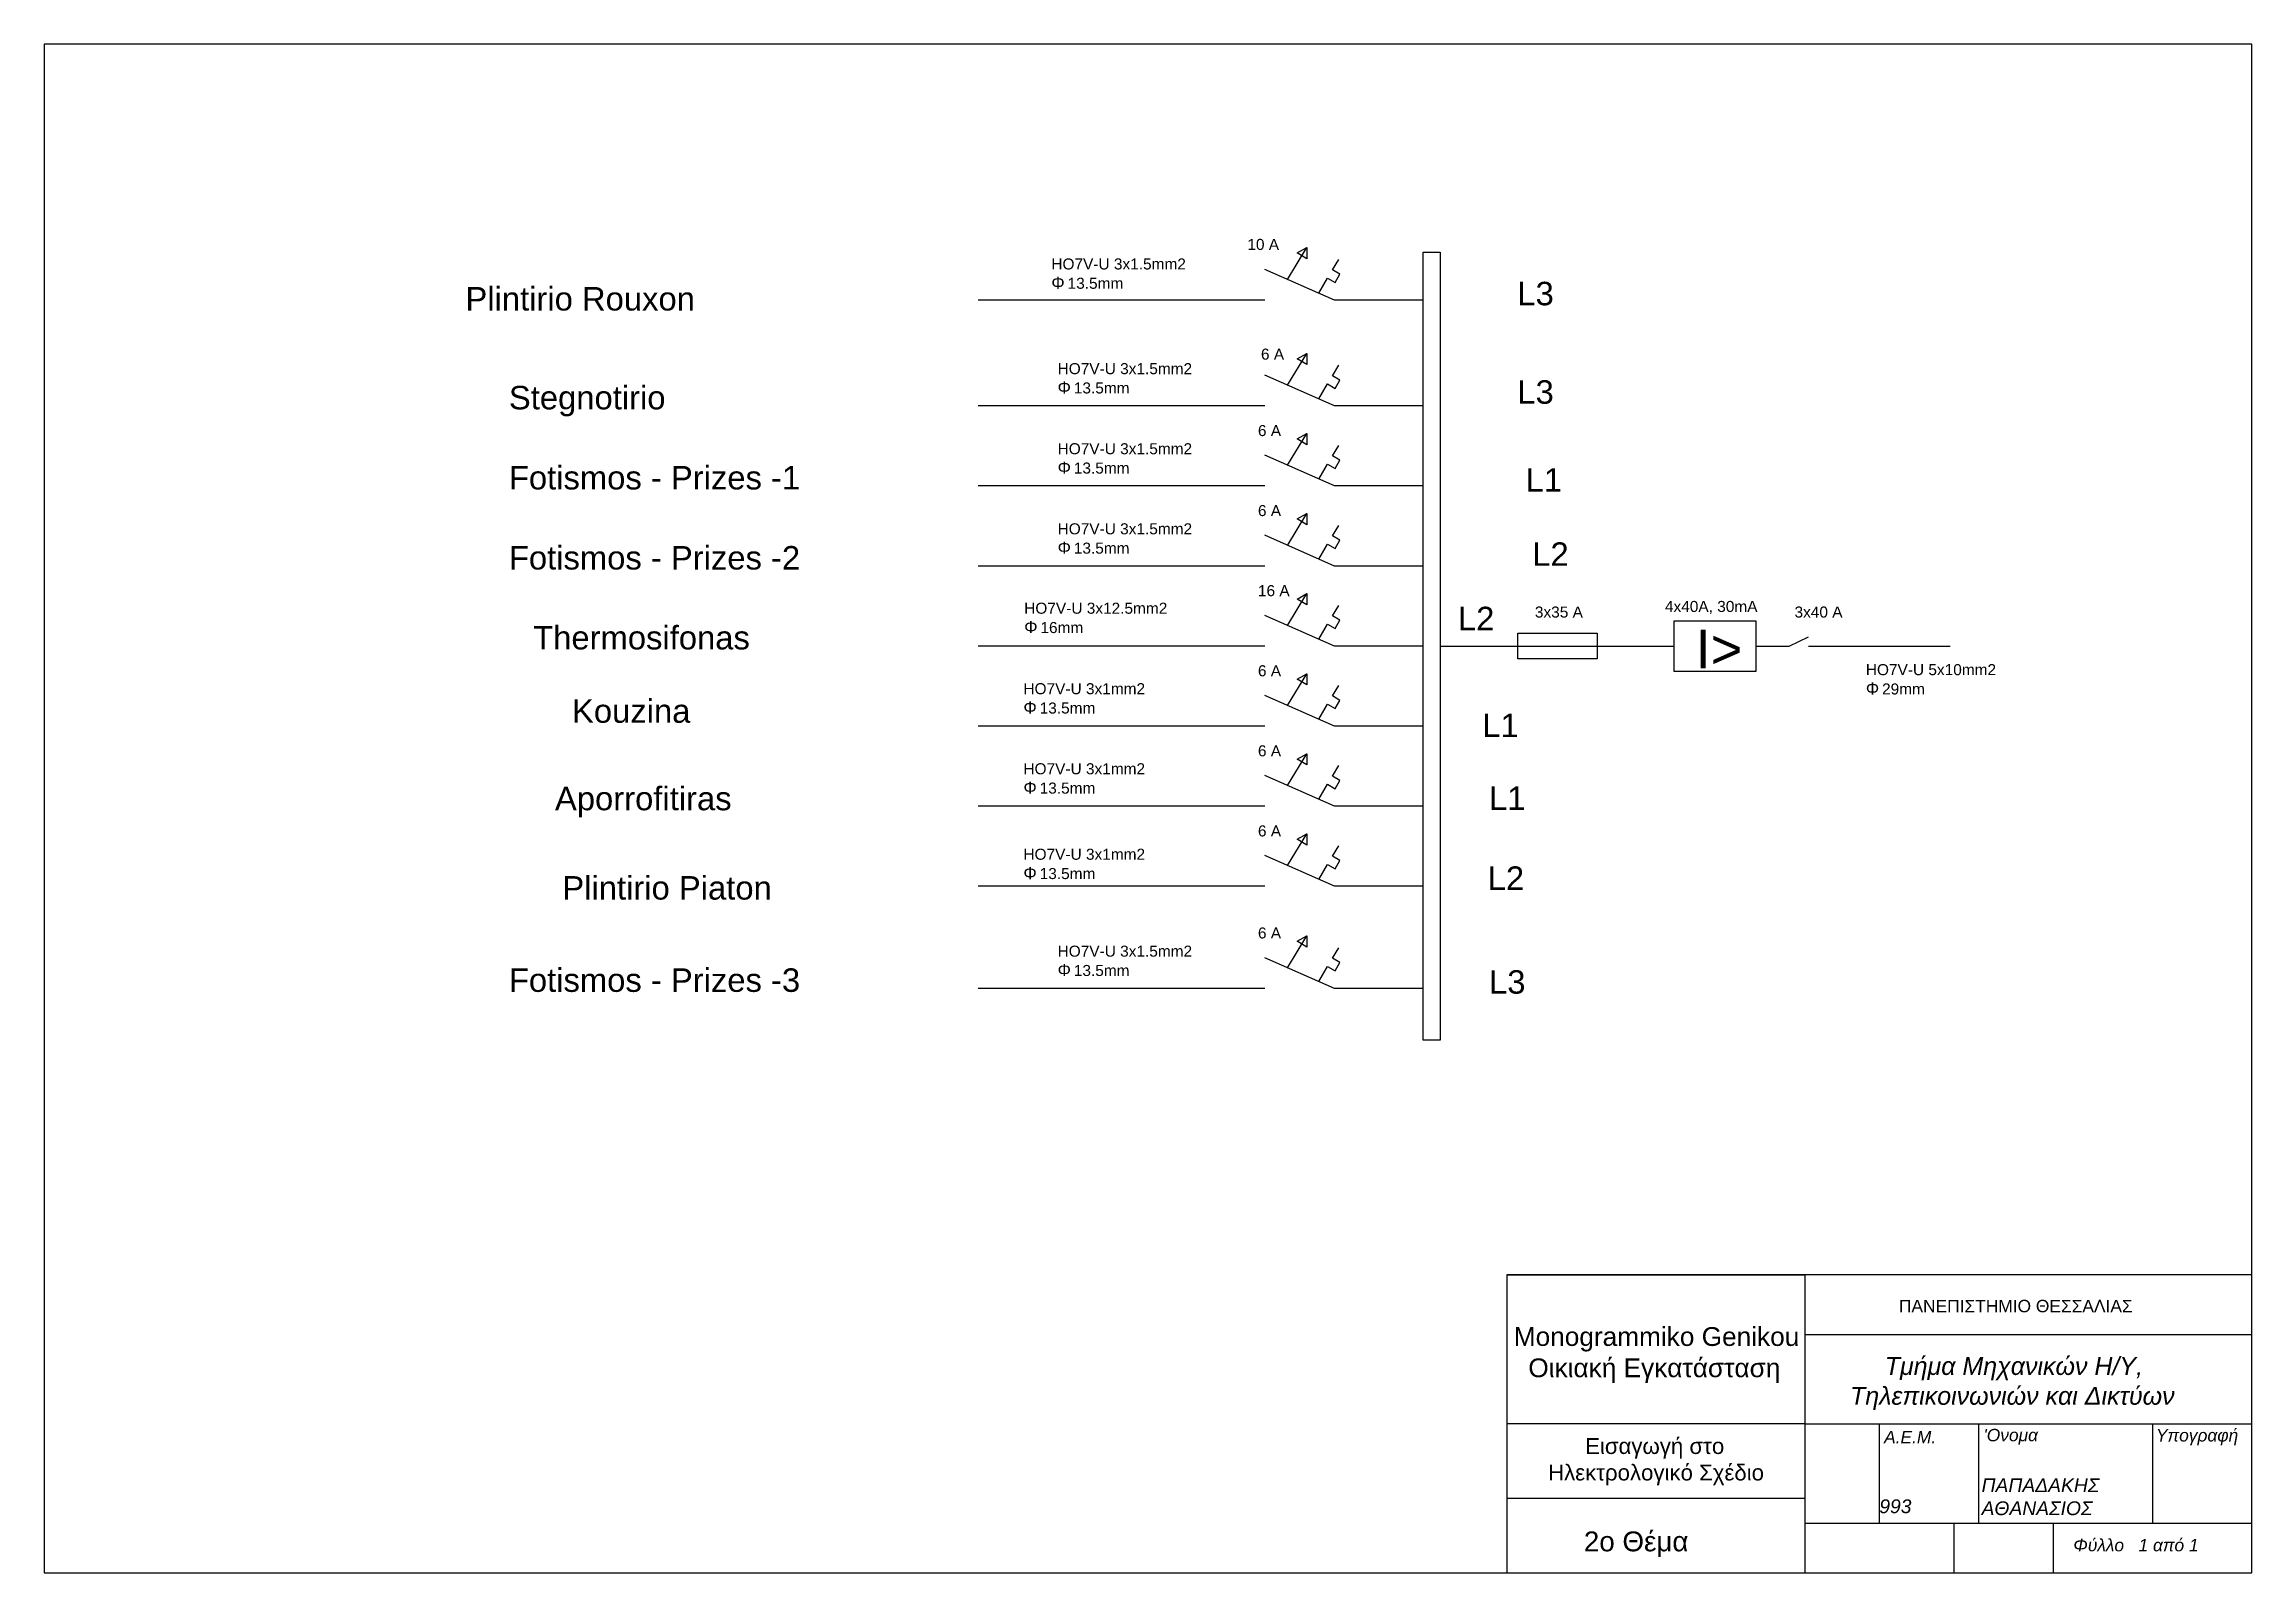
# Model space of a CAD drawing. Header units: millimetres. Extents: x 10 to 1430, y 10 to 287.
# Drawn here: x 1030.2 to 1430.2, y 10 to 287 of the extents above; entities that cross this region are included whole.
import ezdxf
from ezdxf.enums import TextEntityAlignment as Align

# ---------------------------------------------------------------- set-up
doc = ezdxf.new("R2010")
doc.units = ezdxf.units.MM
doc.header["$MEASUREMENT"] = 0
doc.linetypes.add('JIS_02_2.0', pattern=[3, 2, -1])
doc.styles.get("Standard").update_dxf_attribs({"font": 'arial.ttf'})

msp = doc.modelspace()

# ---------------------------------------------------------------- texts
for s, p in [('Plintirio Rouxon', (1106.5, 240.86)), ('L3', (1297.09, 241.81)), ('Stegnotirio', (1114.37, 222.95)), ('L3', (1297.09, 223.97)), ('Fotismos - Prizes -1', (1114.37, 208.44)), ('L1', (1298.57, 208.03)), ('Fotismos - Prizes -2', (1114.37, 193.93)), ('L2', (1299.79, 194.6)), ('L2', (1286.33, 182.93)), ('Thermosifonas', (1118.77, 179.45)), ('Kouzina', (1125.81, 166.16)), ('L1', (1290.74, 163.57)), ('Aporrofitiras', (1122.72, 150.31)), ('L1', (1291.96, 150.38)), ('Plintirio Piaton', (1124.06, 134.12)), ('L2', (1291.72, 135.88)), ('Fotismos - Prizes -3', (1114.37, 117.4)), ('L3', (1291.96, 117.07))]:
    msp.add_text(s, height=4.25).set_placement(p, align=Align.MIDDLE_LEFT)
at = {"attachment_point": 1}
for s, width, gutter_width, heights, insert, char_height in [('HO7V-U 3x1.5mm2\\P{\\H1.0833x;Φ\\fMS Shell Dlg|b0|i0|c0|p0;\\H0.65385x; }13.5mm', 25.8714, 1, [0], (1212.66, 248.17), 2), ('10 A', 10.2812, 1, [0], (1248.17, 251.71), 2), ('HO7V-U 3x1.5mm2\\P{\\H1.0833x;Φ\\fMS Shell Dlg|b0|i0|c0|p0;\\H0.65385x; }13.5mm', 25.8714, 1, [0], (1213.79, 229.2), 2), ('6 A', 10.2812, 1, [0], (1250.64, 231.83), 2), ('6 A', 10.2812, 1, [0], (1250.09, 217.98), 2), ('HO7V-U 3x1.5mm2\\P{\\H1.0833x;Φ\\fMS Shell Dlg|b0|i0|c0|p0;\\H0.65385x; }13.5mm', 25.8714, 1, [0], (1213.79, 214.69), 2), ('HO7V-U 3x1.5mm2\\P{\\H1.0833x;Φ\\fMS Shell Dlg|b0|i0|c0|p0;\\H0.65385x; }13.5mm', 25.8714, 1, [0], (1213.79, 200.18), 2), ('6 A', 10.2812, 1, [0], (1250.09, 203.48), 2), ('16 A', 10.2812, 1, [0], (1250.09, 188.97), 2), ('HO7V-U 3x12.5mm2\\P{\\H1.0833x;Φ\\fMS Shell Dlg|b0|i0|c0|p0;\\H0.65385x; }16mm', 25.8714, 1, [0], (1207.74, 185.79), 2), ('3x35 A', 10.2812, 1, [0], (1300.27, 185.1), 2), ('4x40A, 30mA', 26.8019, 1, [0], (1323.83, 186.11), 2), ('3x40 A', 10.2812, 1, [0], (1347.31, 185.1), 2), ('\\pi3.904;I>', 14.7841, 1, [0], (1325.49, 180.89), 7), ('6 A', 10.2812, 1, [0], (1250.09, 174.46), 2), ('HO7V-U 5x10mm2\\P{\\H1.0833x;Φ\\fMS Shell Dlg|b0|i0|c0|p0;\\H0.65385x; }29mm', 25.8714, 1, [0], (1360.23, 174.66), 2), ('HO7V-U 3x1mm2\\P{\\H1.0833x;Φ\\fMS Shell Dlg|b0|i0|c0|p0;\\H0.65385x; }13.5mm', 25.8714, 1, [0], (1207.6, 171.21), 2), ('HO7V-U 3x1mm2\\P{\\H1.0833x;Φ\\fMS Shell Dlg|b0|i0|c0|p0;\\H0.65385x; }13.5mm', 25.8714, 1, [0], (1207.6, 156.7), 2), ('6 A', 10.2812, 1, [0], (1250.09, 159.95), 2), ('6 A', 10.2812, 1, [0], (1250.09, 159.95), 2), ('6 A', 10.2812, 1, [0], (1250.09, 145.44), 2), ('HO7V-U 3x1mm2\\P{\\H1.0833x;Φ\\fMS Shell Dlg|b0|i0|c0|p0;\\H0.65385x; }13.5mm', 25.8714, 1, [0], (1207.6, 141.21), 2), ('6 A', 10.2812, 1, [0], (1250.09, 126.95), 2), ('HO7V-U 3x1.5mm2\\P{\\H1.0833x;Φ\\fMS Shell Dlg|b0|i0|c0|p0;\\H0.65385x; }13.5mm', 25.8714, 1, [0], (1213.79, 123.65), 2), ('   \\P                 ΠΑΝΕΠΙΣΤΗΜΙΟ ΘΕΣΣΑΛΙΑΣ', 90, 12.5, [12], (1351.38, 63.22), 2.25), (' \\P{\\H0.94444x;Monogrammiko Genikou\\P  Οικιακή Εγκατάσταση}', 60, 12.5, [0], (1296.44, 60.52), 3.6), ('{\\fArial|b0|i1|c161|p34;        \\P        Τμήμα Μηχανικών Η/Υ,\\P   Τηλεπικοινωνιών και Δικτύων}', 90, 12.5, [0], (1353.6, 54.5), 3.24), ("{\\fArial|b0|i1|c161|p34; 'Ονομα\\P\\P     }", 35, 12.5, [0], (1380.67, 36.09), 2.25), ('{\\fArial|b0|i1|c161|p34;Υπογραφή}', 20, 12.5, [4.71], (1412.8, 36.05), 2.25), ('          \\P           Εισαγωγή στο                \\P     Ηλεκτρολογικό Σχέδιο', 60, 12.5, [0], (1297.07, 39.22), 2.88), ('\\pt4.5;{\\fArial|b0|i1|c161|p34; Α.Ε.Μ.\\P\\ptz;\\P    }', 20, 12.5, [0], (1362.67, 35.73), 2.25), ('{\\fArial|b0|i1|c161|p34;ΠΑΠΑΔΑΚΗΣ ΑΘΑΝΑΣΙΟΣ}', 35, 60, [0], (1381.2, 27.12), 2.5), ('{\\fArial|b0|i1|c0|p34;993}', 20, 60, [0], (1362.67, 23.31), 2.5), ('         \\P          2ο Θέμα', 60, 12.5, [0], (1295.17, 23.5), 3.6), ('{\\fArial|b0|i1|c161|p34;  Φύλλο   1 από 1}', 40, 12.5, [10], (1396.07, 16.15), 2.25)]:
    msp.add_mtext_dynamic_manual_height_columns(s, width=width, gutter_width=gutter_width, heights=heights, dxfattribs=dict(at, insert=insert, char_height=char_height))

# ---------------------------------------------------------------- linework, layer by layer
for p, q in [((1430.17, 64), (1295.17, 64)), ((1295.17, 64), (1295.17, 10)), ((1295.17, 64), (1349.17, 64)), ((1349.17, 64), (1349.17, 37)), ((1349.17, 64), (1349.17, 53.2)), ((1430.17, 10), (1430.17, 64)), ((1349.17, 53.2), (1349.17, 53.2)), ((1349.17, 53.2), (1430.17, 53.2)), ((1349.17, 37), (1295.17, 37)), ((1349.17, 37), (1349.17, 37)), ((1349.17, 37), (1349.17, 23.5)), ((1349.17, 37), (1430.17, 37)), ((1349.17, 37), (1349.17, 19)), ((1349.17, 37), (1362.67, 37)), ((1362.67, 37), (1362.67, 37)), ((1362.67, 37), (1362.67, 19)), ((1362.67, 37), (1380.67, 37)), ((1380.67, 37), (1380.67, 19)), ((1380.67, 37), (1412.17, 37)), ((1412.17, 37), (1412.17, 19)), ((1349.17, 23.5), (1295.17, 23.5)), ((1349.17, 23.5), (1349.17, 10)), ((1349.17, 19), (1349.17, 19)), ((1349.17, 19), (1430.17, 19)), ((1349.17, 19), (1376.17, 19)), ((1376.17, 19), (1376.17, 10)), ((1376.17, 19), (1394.17, 19)), ((1394.17, 19), (1394.17, 10))]:
    msp.add_line(p, q)
at = {"linetype": 'JIS_02_2.0'}
msp.add_line((1430.17, 10), (1430.17, 64), dxfattribs=at)
for points in [[(1030.17, 10), (1430.17, 10), (1430.17, 287), (1030.17, 287)], [(1280.03, 249.32), (1283.11, 249.32), (1283.11, 106.54), (1280.03, 106.54)], [(1297.19, 180.26), (1311.57, 180.26), (1311.57, 175.6), (1297.19, 175.6)], [(1325.49, 182.53), (1340.27, 182.53), (1340.27, 173.33), (1325.49, 173.33)]]:
    msp.add_lwpolyline(points, close=True)
for points in [[(1255.47, 244.37), (1258.94, 250.14)], [(1258.94, 250.14), (1258.94, 248.1), (1257.22, 249.16), (1258.94, 250.14)], [(1280.03, 240.63), (1280.03, 240.63), (1263.96, 240.63), (1251.33, 246.19)], [(1261.11, 241.89), (1262.72, 244.61), (1264.07, 243.81), (1264.95, 245.3), (1263.61, 246.1), (1264.72, 247.98)], [(1251.33, 240.63), (1199.42, 240.63)], [(1255.47, 225.2), (1258.94, 230.96)], [(1258.94, 230.96), (1258.94, 228.93), (1257.22, 229.99), (1258.94, 230.96)], [(1261.11, 222.71), (1262.72, 225.43), (1264.07, 224.63), (1264.95, 226.12), (1263.61, 226.92), (1264.72, 228.81)], [(1280.03, 221.46), (1280.03, 221.46), (1263.96, 221.46), (1251.33, 227.02)], [(1251.33, 221.46), (1199.42, 221.46)], [(1255.47, 210.69), (1258.94, 216.46)], [(1258.94, 216.46), (1258.94, 214.42), (1257.22, 215.48), (1258.94, 216.46)], [(1280.03, 206.95), (1280.03, 206.95), (1263.96, 206.95), (1251.33, 212.51)], [(1261.11, 208.2), (1262.72, 210.92), (1264.07, 210.12), (1264.95, 211.61), (1263.61, 212.41), (1264.72, 214.3)], [(1251.33, 206.95), (1199.42, 206.95)], [(1255.47, 196.18), (1258.94, 201.95)], [(1258.94, 201.95), (1258.94, 199.91), (1257.22, 200.97), (1258.94, 201.95)], [(1280.03, 192.44), (1280.03, 192.44), (1263.96, 192.44), (1251.33, 198)], [(1261.11, 193.7), (1262.72, 196.41), (1264.07, 195.62), (1264.95, 197.11), (1263.61, 197.91), (1264.72, 199.79)], [(1251.33, 192.44), (1199.42, 192.44)], [(1255.47, 181.67), (1258.94, 187.44)], [(1258.94, 187.44), (1258.94, 185.4), (1257.22, 186.46), (1258.94, 187.44)], [(1261.11, 179.19), (1262.72, 181.91), (1264.07, 181.11), (1264.95, 182.6), (1263.61, 183.4), (1264.72, 185.28)], [(1280.03, 177.93), (1280.03, 177.93), (1263.96, 177.93), (1251.33, 183.49)], [(1251.33, 177.93), (1199.42, 177.93)], [(1283.11, 177.93), (1325.49, 177.93)], [(1340.27, 177.93), (1346.35, 177.93)], [(1346.35, 177.93), (1349.85, 179.58)], [(1349.85, 177.93), (1375.53, 177.93)], [(1255.47, 167.17), (1258.94, 172.93)], [(1258.94, 172.93), (1258.94, 170.9), (1257.22, 171.96), (1258.94, 172.93)], [(1280.03, 163.43), (1280.03, 163.43), (1263.96, 163.43), (1251.33, 168.99)], [(1261.11, 164.68), (1262.72, 167.4), (1264.07, 166.6), (1264.95, 168.09), (1263.61, 168.89), (1264.72, 170.78)], [(1251.33, 163.43), (1199.42, 163.43)], [(1255.47, 152.65), (1258.94, 158.42)], [(1258.94, 158.42), (1258.94, 156.39), (1257.22, 157.45), (1258.94, 158.42)], [(1261.11, 150.17), (1262.72, 152.89), (1264.07, 152.09), (1264.95, 153.58), (1263.61, 154.38), (1264.72, 156.27)], [(1280.03, 148.92), (1280.03, 148.92), (1263.96, 148.92), (1251.33, 154.48)], [(1251.33, 148.92), (1199.42, 148.92)], [(1255.47, 138.15), (1258.94, 143.91)], [(1258.94, 143.91), (1258.94, 141.88), (1257.22, 142.94), (1258.94, 143.91)], [(1261.11, 135.66), (1262.72, 138.38), (1264.07, 137.58), (1264.95, 139.07), (1263.61, 139.87), (1264.72, 141.76)], [(1280.03, 134.41), (1280.03, 134.41), (1263.96, 134.41), (1251.33, 139.97)], [(1251.33, 134.41), (1199.42, 134.41)], [(1255.47, 119.65), (1258.94, 125.42)], [(1258.94, 125.42), (1258.94, 123.38), (1257.22, 124.44), (1258.94, 125.42)], [(1280.03, 115.91), (1280.03, 115.91), (1263.96, 115.91), (1251.33, 121.47)], [(1261.11, 117.17), (1262.72, 119.88), (1264.07, 119.08), (1264.95, 120.58), (1263.61, 121.37), (1264.72, 123.26)], [(1251.33, 115.91), (1199.42, 115.91)]]:
    msp.add_lwpolyline(points)

msp.set_redraw_order([(e.dxf.handle, doc.entitydb.next_handle()) for e in msp.query("TEXT MTEXT ATTDEF DIMENSION ARC_DIMENSION")])  # texts and dimensions are drawn at this point

doc.saveas('drawing.dxf')
